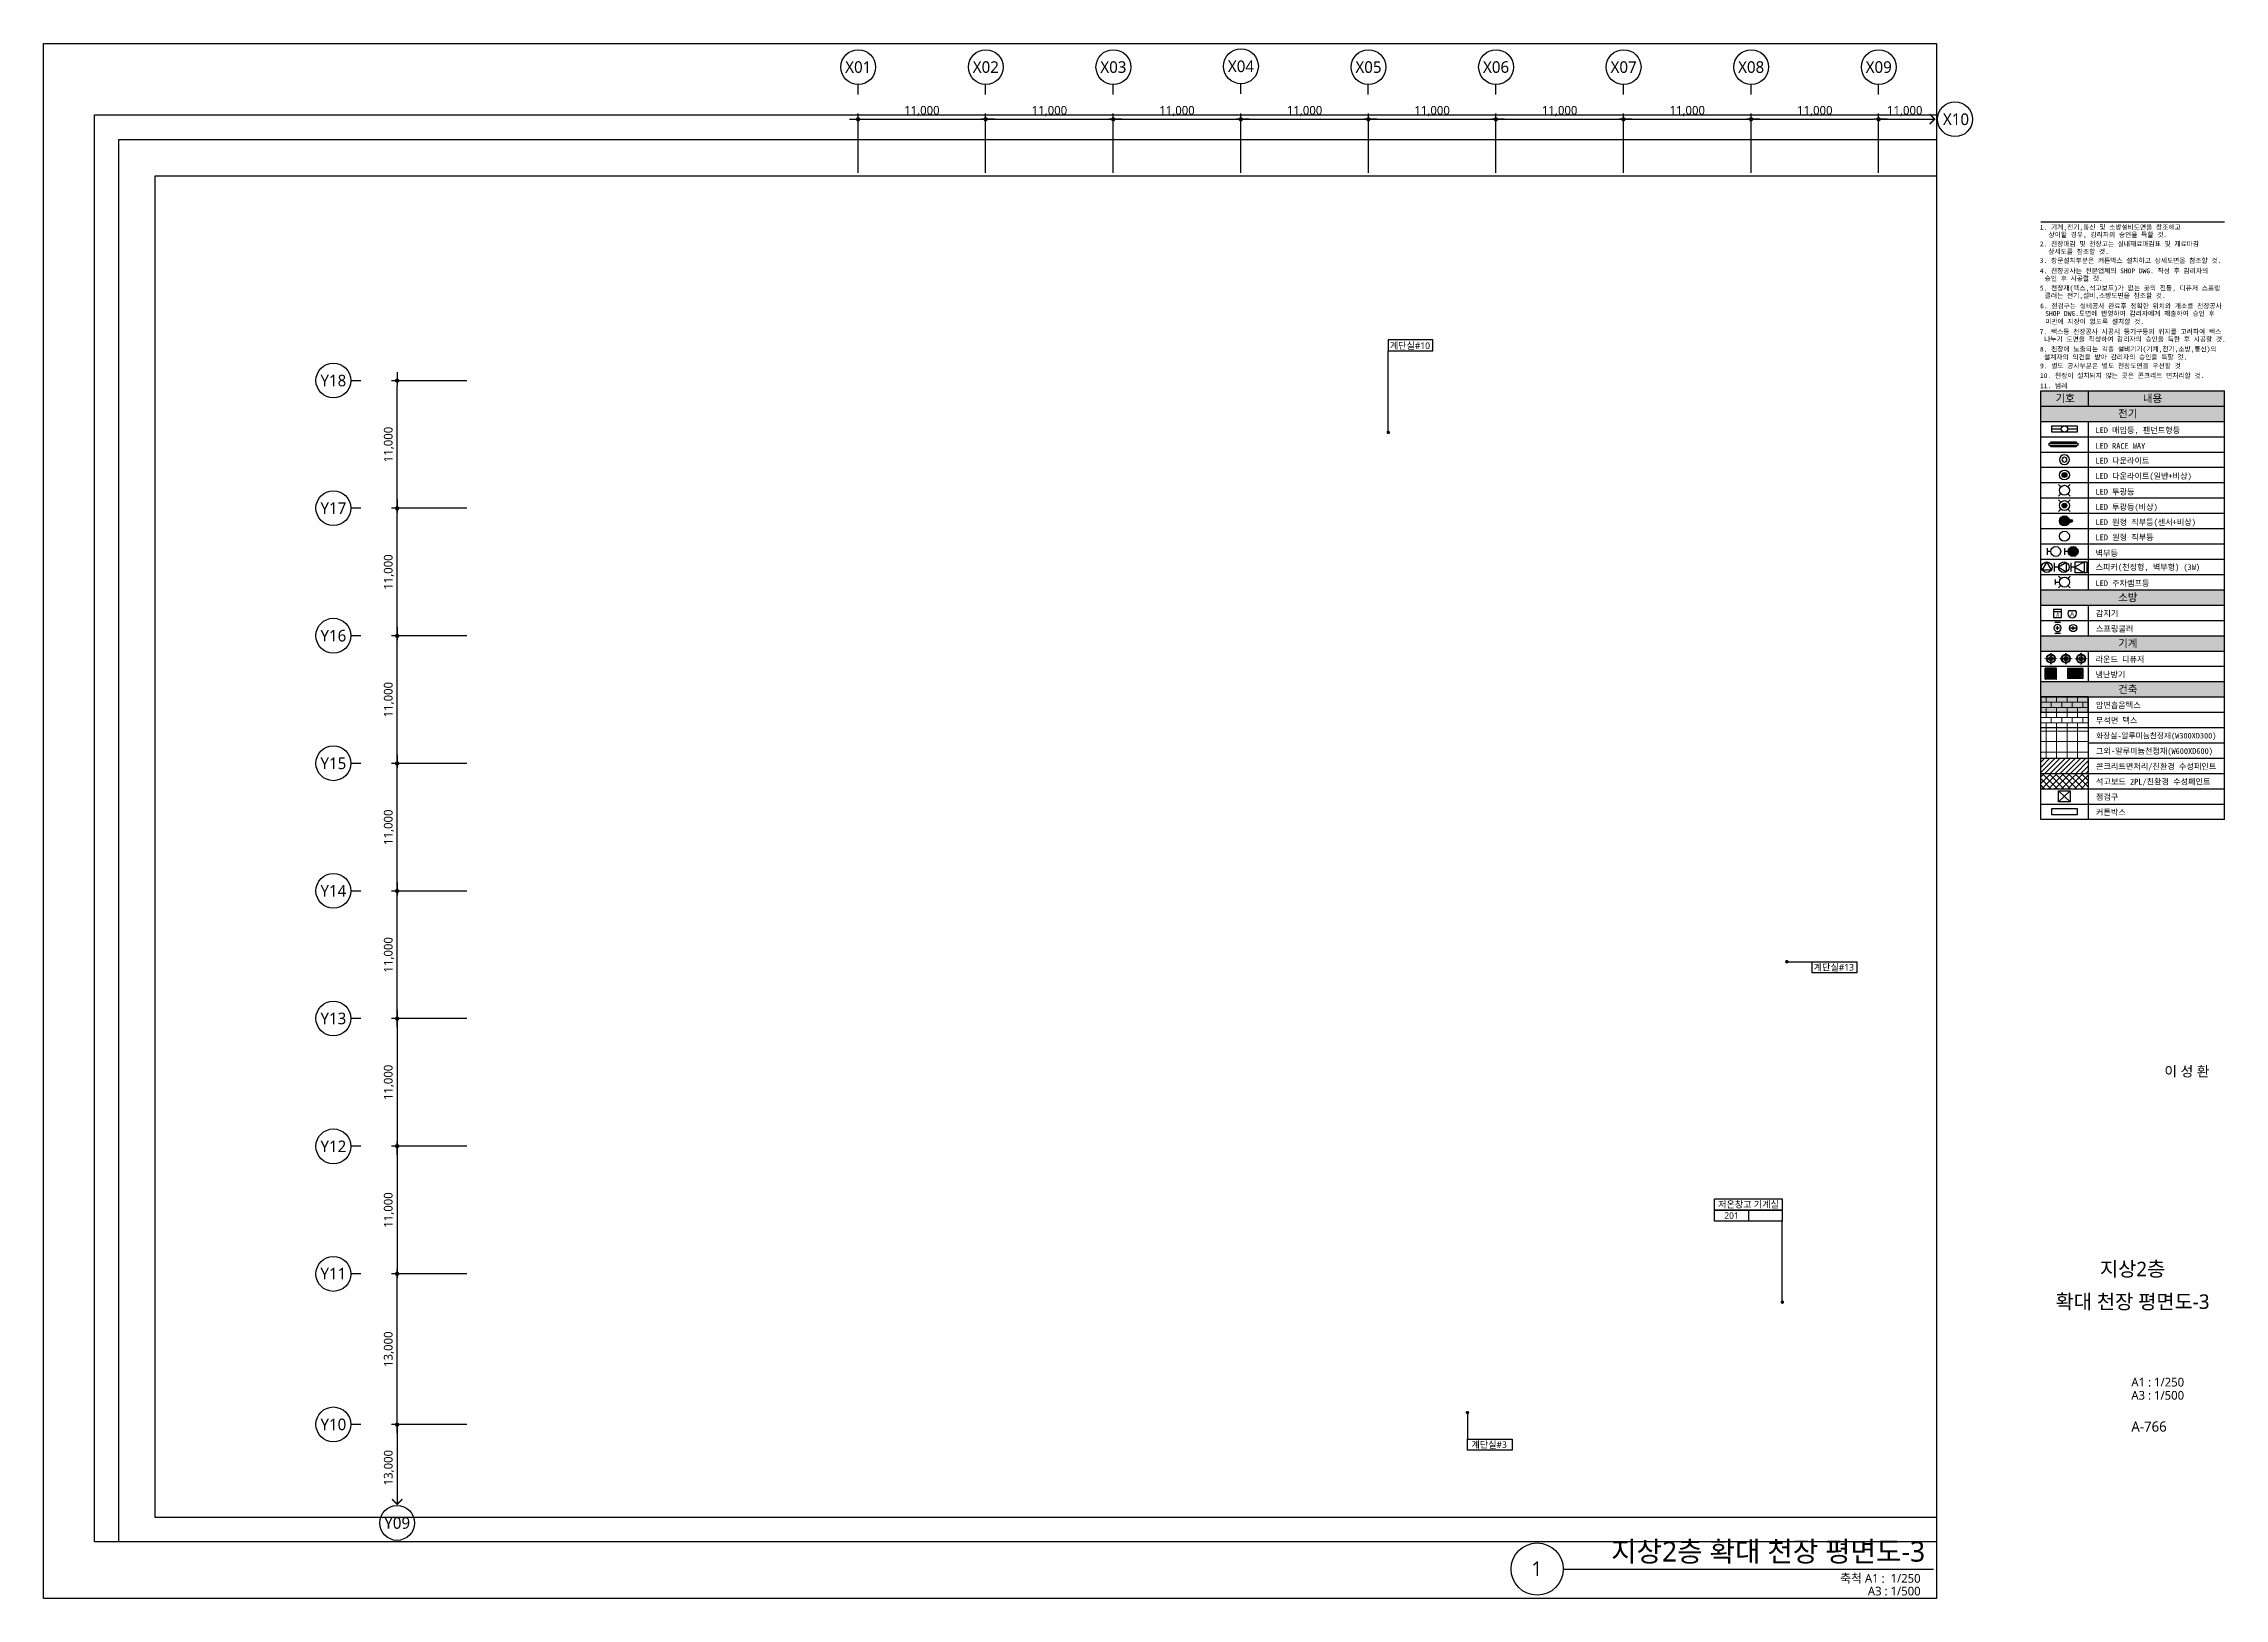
# Model space of a CAD drawing. Header units: millimetres. Extents: x 717452 to 1115512, y -611281 to 2012373.
# Drawn here: x 717452 to 905512, y 690325 to 824373 of the extents above; entities that cross this region are included whole.
import ezdxf
from ezdxf.enums import TextEntityAlignment as Align

# ---------------------------------------------------------------- set-up
doc = ezdxf.new("R2010")
doc.units = ezdxf.units.MM
doc.header["$PDSIZE"] = -10
doc.layers.get('0').update_dxf_attribs({"linetype": 'CONTINUOUS'})
doc.layers.get('DEFPOINTS').update_dxf_attribs({"color": 146, "linetype": 'CONTINUOUS'})
for name, color, linetype in [('1.자탐 감지기', 100, 'CONTINUOUS'), ('A-XXXX-SOLD', 252, 'CONTINUOUS'), ('EHP', 1, 'CONTINUOUS'), ('EQ', 5, 'CONTINUOUS'), ('f-드라이팬던트 72˚ 헤드', 2, 'CONTINUOUS'), ('f-상향식 72˚ 헤드', 2, 'CONTINUOUS'), ('FIRE NOTE', 2, 'CONTINUOUS'), ('SS-DIF', 2, 'CONTINUOUS'), ('SS-ERV(SA)', 4, 'CONTINUOUS'), ('SYM', 3, 'CONTINUOUS'), ('SYM(비상)', 6, 'CONTINUOUS'), ('SYM(일반)', 3, 'CONTINUOUS'), ('TITLE', 7, 'CONTINUOUS'), ('아날로그감지기', 2, 'CONTINUOUS'), ('천정', 4, 'CONTINUOUS')]:
    doc.layers.add(name, color=color, linetype=linetype)
for name, color, linetype, lineweight in [('A-AXIS-BUBL', 7, 'CONTINUOUS', 25), ('A-BORD-TEXT', 3, 'CONTINUOUS', 25), ('A-DIMS', 7, 'CONTINUOUS', 25), ('A-MKXS-LEAD', 7, 'CONTINUOUS', 25), ('A-MKXX-NAME', 3, 'CONTINUOUS', 25), ('A-MKXX-SYMB', 7, 'CONTINUOUS', 25), ('A-XXXX-HATC', 8, 'CONTINUOUS', 18), ('A-XXXX-NOTE', 3, 'CONTINUOUS', 25), ('A-XXXX-SYMB', 7, 'CONTINUOUS', 25), ('A-XXXX-TABL', 7, 'CONTINUOUS', 25), ('A-XXXX-TXT1', 3, 'CONTINUOUS', 25), ('A-XXXX-TXT2', 3, 'CONTINUOUS', 25)]:
    doc.layers.add(name, color=color, linetype=linetype, lineweight=lineweight)
doc.layers.add('A-XXXX-NPLT', color=144, linetype='CONTINUOUS', lineweight=15, plot=False)
doc.styles.add('HY울릉도L', font='H2GTRE.TTF')
doc.styles.add('KHS', font='malgun.ttf')
doc.styles.add('돋움', font='')
doc.styles.add('돋움체', font='')
doc.styles.add('맑은 고딕', font='malgun.ttf')
doc.styles.add('맑은고딕', font='malgun.ttf')
doc.styles.get('돋움').set_extended_font_data('DotumChe')
doc.styles.get('돋움체').set_extended_font_data('DotumChe')
doc.dimstyles.new('CDIM', dxfattribs={"dimtxt": 3, "dimasz": 1.5, "dimexe": 2, "dimexo": 1, "dimgap": 1, "dimtad": 1, "dimdec": 0, "dimrnd": 0.5, "dimzin": 0, "dimdsep": 32, "dimlunit": 6, "dimtxsty": 'HY울릉도L', "dimblk1": '_CIDOT', "dimblk2": '_CIDOT', "dimsah": 1, "dimcen": 5.5, "dimclrd": 2, "dimclre": 2, "dimclrt": 7, "dimadec": 0, "dimazin": 0, "dimtfac": 1, "dimtdec": 0, "dimtix": 1, "dimtmove": 2, "dimatfit": 1, "dimldrblk": '_CIDOT', "dimfxl": 1, "dimtolj": 1, "dimtzin": 0, "dimlwd": -1, "dimarcsym": 0})

msp = doc.modelspace()

# ---------------------------------------------------------------- texts
at = {"layer": 'A-BORD-TEXT', "style": '맑은고딕'}
msp.add_text('이 성 환', height=875, dxfattribs=at).set_placement((904222, 735329), align=Align.RIGHT)
for s, p in [('지상2층', (897596, 718727)), ('확대 천장 평면도-3', (897596, 715909))]:
    msp.add_text(s, height=1250, dxfattribs=at).set_placement(p, align=Align.MIDDLE_CENTER)
for s, height, p in [('A1 : 1/250', 750, (897488, 708593)), ('A3 : 1/500', 750, (897488, 707459)), ('A-766', 875, (897488, 704700))]:
    msp.add_text(s, height=height, dxfattribs=at).set_placement(p)
at = {"layer": 'A-MKXX-NAME', "style": '맑은고딕'}
for s, p in [('계단실#10', (835275, 798330)), ('계단실#13', (871831, 744734)), ('저온창고 기계실', (864471, 724290)), ('201', (863011, 723330)), ('계단실#3', (842106, 703579))]:
    msp.add_text(s, height=560, dxfattribs=at).set_placement(p, align=Align.MIDDLE_CENTER)
at = {"layer": 'A-XXXX-TXT1', "style": '맑은 고딕'}
msp.add_text('지상2층 확대 천장 평면도-3', height=1750, dxfattribs=at).set_placement((879706, 692967), align=Align.BOTTOM_RIGHT)
msp.add_text('1', height=1250, dxfattribs=at).set_placement((846221, 692881), align=Align.MIDDLE)
for s, p in [('축척 A1 :  1/250', (879317, 692423)), ('A3 : 1/500', (879317, 691329))]:
    msp.add_text(s, height=750, dxfattribs=at).set_placement(p, align=Align.TOP_RIGHT)

# ---------------------------------------------------------------- blocks, each defined once
blk = doc.blocks.new('_CIDOT')
at = {"color": 0, "linetype": 'ByBlock'}
blk.add_line((2, 0), (-1, 0), dxfattribs=at)
at = {"color": 0, "linetype": 'ByBlock', "const_width": 0.5}
blk.add_lwpolyline([(-0.25, 0, 1), (0.25, 0, 1)], format="xyb", close=True, dxfattribs=at)
blk = doc.blocks.new('*D251')
at = {"layer": 'A-DIMS', "lineweight": -2, "transparency": 16777216}
for p, q in [((53789, 35213), (47289, 35213)), ((53789, 22213), (47289, 22213))]:
    blk.add_line(p, q, dxfattribs=at)
at = {"layer": 'A-DIMS', "transparency": 16777216}
blk.add_line((47789, 22588), (47789, 34838), dxfattribs=at)
at = {"layer": 'DEFPOINTS', "color": 0, "transparency": 16777216}
for p in [(47789, 35213), (54039, 35213), (54039, 22213)]:
    blk.add_point(p, dxfattribs=at)
at = {"layer": 'A-DIMS', "transparency": 16777216, "xscale": 375, "yscale": 375, "zscale": 375}
for p, rotation in [((47789, 35213), 90), ((47789, 22213), 270)]:
    blk.add_blockref('_CIDOT', p, dxfattribs=dict(at, rotation=rotation))
at = {"layer": 'A-DIMS', "color": 3, "transparency": 16777216, "insert": (47086, 28713), "char_height": 750, "attachment_point": 5, "rotation": 90, "style": '맑은고딕'}
blk.add_mtext('\\A1;13,000', dxfattribs=at)
blk = doc.blocks.new('*D252')
at = {"layer": 'A-DIMS', "lineweight": -2, "transparency": 16777216}
for p, q in [((53789, 90213), (47289, 90213)), ((53789, 79213), (47289, 79213))]:
    blk.add_line(p, q, dxfattribs=at)
at = {"layer": 'A-DIMS', "transparency": 16777216}
blk.add_line((47789, 79588), (47789, 89838), dxfattribs=at)
at = {"layer": 'DEFPOINTS', "color": 0, "transparency": 16777216}
for p in [(47789, 90213), (54039, 90213), (54039, 79213)]:
    blk.add_point(p, dxfattribs=at)
at = {"layer": 'A-DIMS', "transparency": 16777216, "xscale": 375, "yscale": 375, "zscale": 375}
for p, rotation in [((47789, 90213), 90), ((47789, 79213), 270)]:
    blk.add_blockref('_CIDOT', p, dxfattribs=dict(at, rotation=rotation))
at = {"layer": 'A-DIMS', "color": 3, "transparency": 16777216, "insert": (47086, 84713), "char_height": 750, "attachment_point": 5, "rotation": 90, "style": '맑은고딕'}
blk.add_mtext('\\A1;11,000', dxfattribs=at)
blk = doc.blocks.new('*D253')
at = {"layer": 'A-DIMS', "lineweight": -2, "transparency": 16777216}
for p, q in [((53789, 79213), (47289, 79213)), ((53789, 68213), (47289, 68213))]:
    blk.add_line(p, q, dxfattribs=at)
at = {"layer": 'A-DIMS', "transparency": 16777216}
blk.add_line((47789, 68588), (47789, 78838), dxfattribs=at)
at = {"layer": 'DEFPOINTS', "color": 0, "transparency": 16777216}
for p in [(47789, 79213), (54039, 79213), (54039, 68213)]:
    blk.add_point(p, dxfattribs=at)
at = {"layer": 'A-DIMS', "transparency": 16777216, "xscale": 375, "yscale": 375, "zscale": 375}
for p, rotation in [((47789, 79213), 90), ((47789, 68213), 270)]:
    blk.add_blockref('_CIDOT', p, dxfattribs=dict(at, rotation=rotation))
at = {"layer": 'A-DIMS', "color": 3, "transparency": 16777216, "insert": (47086, 73713), "char_height": 750, "attachment_point": 5, "rotation": 90, "style": '맑은고딕'}
blk.add_mtext('\\A1;11,000', dxfattribs=at)
blk = doc.blocks.new('*D254')
at = {"layer": 'A-DIMS', "lineweight": -2, "transparency": 16777216}
for p, q in [((53789, 68213), (47289, 68213)), ((53789, 57213), (47289, 57213))]:
    blk.add_line(p, q, dxfattribs=at)
at = {"layer": 'A-DIMS', "transparency": 16777216}
blk.add_line((47789, 57588), (47789, 67838), dxfattribs=at)
at = {"layer": 'DEFPOINTS', "color": 0, "transparency": 16777216}
for p in [(47789, 68213), (54039, 68213), (54039, 57213)]:
    blk.add_point(p, dxfattribs=at)
at = {"layer": 'A-DIMS', "transparency": 16777216, "xscale": 375, "yscale": 375, "zscale": 375}
for p, rotation in [((47789, 68213), 90), ((47789, 57213), 270)]:
    blk.add_blockref('_CIDOT', p, dxfattribs=dict(at, rotation=rotation))
at = {"layer": 'A-DIMS', "color": 3, "transparency": 16777216, "insert": (47086, 62713), "char_height": 750, "attachment_point": 5, "rotation": 90, "style": '맑은고딕'}
blk.add_mtext('\\A1;11,000', dxfattribs=at)
blk = doc.blocks.new('*D255')
at = {"layer": 'A-DIMS', "lineweight": -2, "transparency": 16777216}
for p, q in [((53789, 46213), (47289, 46213)), ((53789, 35213), (47289, 35213))]:
    blk.add_line(p, q, dxfattribs=at)
at = {"layer": 'A-DIMS', "transparency": 16777216}
blk.add_line((47789, 45838), (47789, 35588), dxfattribs=at)
at = {"layer": 'DEFPOINTS', "color": 0, "transparency": 16777216}
for p in [(54039, 46213), (47789, 35213), (54039, 35213)]:
    blk.add_point(p, dxfattribs=at)
at = {"layer": 'A-DIMS', "transparency": 16777216, "xscale": 375, "yscale": 375, "zscale": 375}
for p, rotation in [((47789, 46213), 90), ((47789, 35213), 270)]:
    blk.add_blockref('_CIDOT', p, dxfattribs=dict(at, rotation=rotation))
at = {"layer": 'A-DIMS', "color": 3, "transparency": 16777216, "insert": (47086, 40713), "char_height": 750, "attachment_point": 5, "rotation": 90, "style": '맑은고딕'}
blk.add_mtext('\\A1;11,000', dxfattribs=at)
blk = doc.blocks.new('*D256')
at = {"layer": 'A-DIMS', "lineweight": -2, "transparency": 16777216}
for p, q in [((53789, 57213), (47289, 57213)), ((53789, 46213), (47289, 46213))]:
    blk.add_line(p, q, dxfattribs=at)
at = {"layer": 'A-DIMS', "transparency": 16777216}
blk.add_line((47789, 56838), (47789, 46588), dxfattribs=at)
at = {"layer": 'DEFPOINTS', "color": 0, "transparency": 16777216}
for p in [(54039, 57213), (47789, 46213), (54039, 46213)]:
    blk.add_point(p, dxfattribs=at)
at = {"layer": 'A-DIMS', "transparency": 16777216, "xscale": 375, "yscale": 375, "zscale": 375}
for p, rotation in [((47789, 57213), 90), ((47789, 46213), 270)]:
    blk.add_blockref('_CIDOT', p, dxfattribs=dict(at, rotation=rotation))
at = {"layer": 'A-DIMS', "color": 3, "transparency": 16777216, "insert": (47086, 51713), "char_height": 750, "attachment_point": 5, "rotation": 90, "style": '맑은고딕'}
blk.add_mtext('\\A1;11,000', dxfattribs=at)
blk = doc.blocks.new('*D257')
at = {"layer": 'A-DIMS', "lineweight": -2, "transparency": 16777216}
for p, q in [((53789, 101213), (47289, 101213)), ((53789, 90213), (47289, 90213))]:
    blk.add_line(p, q, dxfattribs=at)
at = {"layer": 'A-DIMS', "transparency": 16777216}
blk.add_line((47789, 90588), (47789, 100838), dxfattribs=at)
at = {"layer": 'DEFPOINTS', "color": 0, "transparency": 16777216}
for p in [(47789, 101213), (54039, 101213), (54039, 90213)]:
    blk.add_point(p, dxfattribs=at)
at = {"layer": 'A-DIMS', "transparency": 16777216, "xscale": 375, "yscale": 375, "zscale": 375}
for p, rotation in [((47789, 101213), 90), ((47789, 90213), 270)]:
    blk.add_blockref('_CIDOT', p, dxfattribs=dict(at, rotation=rotation))
at = {"layer": 'A-DIMS', "color": 3, "transparency": 16777216, "insert": (47086, 95713), "char_height": 750, "attachment_point": 5, "rotation": 90, "style": '맑은고딕'}
blk.add_mtext('\\A1;11,000', dxfattribs=at)
blk = doc.blocks.new('*D258')
at = {"layer": 'A-DIMS', "lineweight": -2, "transparency": 16777216}
for p, q in [((53789, 112213), (47289, 112213)), ((53789, 101213), (47289, 101213))]:
    blk.add_line(p, q, dxfattribs=at)
at = {"layer": 'A-DIMS', "transparency": 16777216}
blk.add_line((47789, 101588), (47789, 111838), dxfattribs=at)
at = {"layer": 'DEFPOINTS', "color": 0, "transparency": 16777216}
for p in [(47789, 112213), (54039, 112213), (54039, 101213)]:
    blk.add_point(p, dxfattribs=at)
at = {"layer": 'A-DIMS', "transparency": 16777216, "xscale": 375, "yscale": 375, "zscale": 375}
for p, rotation in [((47789, 112213), 90), ((47789, 101213), 270)]:
    blk.add_blockref('_CIDOT', p, dxfattribs=dict(at, rotation=rotation))
at = {"layer": 'A-DIMS', "color": 3, "transparency": 16777216, "insert": (47086, 106713), "char_height": 750, "attachment_point": 5, "rotation": 90, "style": '맑은고딕'}
blk.add_mtext('\\A1;11,000', dxfattribs=at)
blk = doc.blocks.new('*D259')
at = {"layer": 'A-DIMS', "lineweight": -2, "transparency": 16777216}
for p, q in [((164539, 130138), (164539, 135254)), ((175539, 130138), (175539, 135254))]:
    blk.add_line(p, q, dxfattribs=at)
at = {"layer": 'A-DIMS', "transparency": 16777216}
blk.add_line((164914, 134754), (175164, 134754), dxfattribs=at)
at = {"layer": 'DEFPOINTS', "color": 0, "transparency": 16777216}
for p in [(175539, 134754), (164539, 129888), (175539, 129888)]:
    blk.add_point(p, dxfattribs=at)
at = {"layer": 'A-DIMS', "transparency": 16777216, "xscale": 375, "yscale": 375, "zscale": 375, "rotation": 180}
blk.add_blockref('_CIDOT', (164539, 134754), dxfattribs=at)
at = {"layer": 'A-DIMS', "transparency": 16777216, "xscale": 375, "yscale": 375, "zscale": 375}
blk.add_blockref('_CIDOT', (175539, 134754), dxfattribs=at)
at = {"layer": 'A-DIMS', "color": 3, "transparency": 16777216, "insert": (170039, 135457), "char_height": 750, "attachment_point": 5, "style": '맑은고딕'}
blk.add_mtext('\\A1;11,000', dxfattribs=at)
blk = doc.blocks.new('*D260')
at = {"layer": 'A-DIMS', "lineweight": -2, "transparency": 16777216}
for p, q in [((153539, 130138), (153539, 135254)), ((164539, 130138), (164539, 135254))]:
    blk.add_line(p, q, dxfattribs=at)
at = {"layer": 'A-DIMS', "transparency": 16777216}
blk.add_line((153914, 134754), (164164, 134754), dxfattribs=at)
at = {"layer": 'DEFPOINTS', "color": 0, "transparency": 16777216}
for p in [(164539, 134754), (153539, 129888), (164539, 129888)]:
    blk.add_point(p, dxfattribs=at)
at = {"layer": 'A-DIMS', "transparency": 16777216, "xscale": 375, "yscale": 375, "zscale": 375, "rotation": 180}
blk.add_blockref('_CIDOT', (153539, 134754), dxfattribs=at)
at = {"layer": 'A-DIMS', "transparency": 16777216, "xscale": 375, "yscale": 375, "zscale": 375}
blk.add_blockref('_CIDOT', (164539, 134754), dxfattribs=at)
at = {"layer": 'A-DIMS', "color": 3, "transparency": 16777216, "insert": (159039, 135457), "char_height": 750, "attachment_point": 5, "style": '맑은고딕'}
blk.add_mtext('\\A1;11,000', dxfattribs=at)
blk = doc.blocks.new('*D261')
at = {"layer": 'A-DIMS', "lineweight": -2, "transparency": 16777216}
for p, q in [((142539, 130138), (142539, 135254)), ((153539, 130138), (153539, 135254))]:
    blk.add_line(p, q, dxfattribs=at)
at = {"layer": 'A-DIMS', "transparency": 16777216}
blk.add_line((142914, 134754), (153164, 134754), dxfattribs=at)
at = {"layer": 'DEFPOINTS', "color": 0, "transparency": 16777216}
for p in [(153539, 134754), (142539, 129888), (153539, 129888)]:
    blk.add_point(p, dxfattribs=at)
at = {"layer": 'A-DIMS', "transparency": 16777216, "xscale": 375, "yscale": 375, "zscale": 375, "rotation": 180}
blk.add_blockref('_CIDOT', (142539, 134754), dxfattribs=at)
at = {"layer": 'A-DIMS', "transparency": 16777216, "xscale": 375, "yscale": 375, "zscale": 375}
blk.add_blockref('_CIDOT', (153539, 134754), dxfattribs=at)
at = {"layer": 'A-DIMS', "color": 3, "transparency": 16777216, "insert": (148039, 135457), "char_height": 750, "attachment_point": 5, "style": '맑은고딕'}
blk.add_mtext('\\A1;11,000', dxfattribs=at)
blk = doc.blocks.new('*D262')
at = {"layer": 'A-DIMS', "lineweight": -2, "transparency": 16777216}
for p, q in [((131539, 130138), (131539, 135254)), ((142539, 130138), (142539, 135254))]:
    blk.add_line(p, q, dxfattribs=at)
at = {"layer": 'A-DIMS', "transparency": 16777216}
blk.add_line((131914, 134754), (142164, 134754), dxfattribs=at)
at = {"layer": 'DEFPOINTS', "color": 0, "transparency": 16777216}
for p in [(142539, 134754), (131539, 129888), (142539, 129888)]:
    blk.add_point(p, dxfattribs=at)
at = {"layer": 'A-DIMS', "transparency": 16777216, "xscale": 375, "yscale": 375, "zscale": 375, "rotation": 180}
blk.add_blockref('_CIDOT', (131539, 134754), dxfattribs=at)
at = {"layer": 'A-DIMS', "transparency": 16777216, "xscale": 375, "yscale": 375, "zscale": 375}
blk.add_blockref('_CIDOT', (142539, 134754), dxfattribs=at)
at = {"layer": 'A-DIMS', "color": 3, "transparency": 16777216, "insert": (137039, 135457), "char_height": 750, "attachment_point": 5, "style": '맑은고딕'}
blk.add_mtext('\\A1;11,000', dxfattribs=at)
blk = doc.blocks.new('*D263')
at = {"layer": 'A-DIMS', "lineweight": -2, "transparency": 16777216}
for p, q in [((120539, 130138), (120539, 135254)), ((131539, 130138), (131539, 135254))]:
    blk.add_line(p, q, dxfattribs=at)
at = {"layer": 'A-DIMS', "transparency": 16777216}
blk.add_line((120914, 134754), (131164, 134754), dxfattribs=at)
at = {"layer": 'DEFPOINTS', "color": 0, "transparency": 16777216}
for p in [(131539, 134754), (120539, 129888), (131539, 129888)]:
    blk.add_point(p, dxfattribs=at)
at = {"layer": 'A-DIMS', "transparency": 16777216, "xscale": 375, "yscale": 375, "zscale": 375, "rotation": 180}
blk.add_blockref('_CIDOT', (120539, 134754), dxfattribs=at)
at = {"layer": 'A-DIMS', "transparency": 16777216, "xscale": 375, "yscale": 375, "zscale": 375}
blk.add_blockref('_CIDOT', (131539, 134754), dxfattribs=at)
at = {"layer": 'A-DIMS', "color": 3, "transparency": 16777216, "insert": (126039, 135457), "char_height": 750, "attachment_point": 5, "style": '맑은고딕'}
blk.add_mtext('\\A1;11,000', dxfattribs=at)
blk = doc.blocks.new('*D264')
at = {"layer": 'A-DIMS', "lineweight": -2, "transparency": 16777216}
for p, q in [((109539, 130138), (109539, 135254)), ((120539, 130138), (120539, 135254))]:
    blk.add_line(p, q, dxfattribs=at)
at = {"layer": 'A-DIMS', "transparency": 16777216}
blk.add_line((109914, 134754), (120164, 134754), dxfattribs=at)
at = {"layer": 'DEFPOINTS', "color": 0, "transparency": 16777216}
for p in [(120539, 134754), (109539, 129888), (120539, 129888)]:
    blk.add_point(p, dxfattribs=at)
at = {"layer": 'A-DIMS', "transparency": 16777216, "xscale": 375, "yscale": 375, "zscale": 375, "rotation": 180}
blk.add_blockref('_CIDOT', (109539, 134754), dxfattribs=at)
at = {"layer": 'A-DIMS', "transparency": 16777216, "xscale": 375, "yscale": 375, "zscale": 375}
blk.add_blockref('_CIDOT', (120539, 134754), dxfattribs=at)
at = {"layer": 'A-DIMS', "color": 3, "transparency": 16777216, "insert": (115039, 135457), "char_height": 750, "attachment_point": 5, "style": '맑은고딕'}
blk.add_mtext('\\A1;11,000', dxfattribs=at)
blk = doc.blocks.new('*D265')
at = {"layer": 'A-DIMS', "lineweight": -2, "transparency": 16777216}
for p, q in [((98539, 130138), (98539, 135254)), ((109539, 130138), (109539, 135254))]:
    blk.add_line(p, q, dxfattribs=at)
at = {"layer": 'A-DIMS', "transparency": 16777216}
blk.add_line((98914, 134754), (109164, 134754), dxfattribs=at)
at = {"layer": 'DEFPOINTS', "color": 0, "transparency": 16777216}
for p in [(109539, 134754), (98539, 129888), (109539, 129888)]:
    blk.add_point(p, dxfattribs=at)
at = {"layer": 'A-DIMS', "transparency": 16777216, "xscale": 375, "yscale": 375, "zscale": 375, "rotation": 180}
blk.add_blockref('_CIDOT', (98539, 134754), dxfattribs=at)
at = {"layer": 'A-DIMS', "transparency": 16777216, "xscale": 375, "yscale": 375, "zscale": 375}
blk.add_blockref('_CIDOT', (109539, 134754), dxfattribs=at)
at = {"layer": 'A-DIMS', "color": 3, "transparency": 16777216, "insert": (104039, 135457), "char_height": 750, "attachment_point": 5, "style": '맑은고딕'}
blk.add_mtext('\\A1;11,000', dxfattribs=at)
blk = doc.blocks.new('*D266')
at = {"layer": 'A-DIMS', "lineweight": -2, "transparency": 16777216}
for p, q in [((87539, 130138), (87539, 135254)), ((98539, 130138), (98539, 135254))]:
    blk.add_line(p, q, dxfattribs=at)
at = {"layer": 'A-DIMS', "transparency": 16777216}
blk.add_line((87914, 134754), (98164, 134754), dxfattribs=at)
at = {"layer": 'DEFPOINTS', "color": 0, "transparency": 16777216}
for p in [(98539, 134754), (87539, 129888), (98539, 129888)]:
    blk.add_point(p, dxfattribs=at)
at = {"layer": 'A-DIMS', "transparency": 16777216, "xscale": 375, "yscale": 375, "zscale": 375, "rotation": 180}
blk.add_blockref('_CIDOT', (87539, 134754), dxfattribs=at)
at = {"layer": 'A-DIMS', "transparency": 16777216, "xscale": 375, "yscale": 375, "zscale": 375}
blk.add_blockref('_CIDOT', (98539, 134754), dxfattribs=at)
at = {"layer": 'A-DIMS', "color": 3, "transparency": 16777216, "insert": (93039, 135457), "char_height": 750, "attachment_point": 5, "style": '맑은고딕'}
blk.add_mtext('\\A1;11,000', dxfattribs=at)
blk = doc.blocks.new('I-4')
at = {"layer": 'EHP', "color": 0}
for p, q in [((-475, -450), (-475, 450)), ((-450, 475), (450, 475)), ((-425, 275), (-425, 375)), ((-425, 275), (-325, 275)), ((-425, -265), (-425, 265)), ((-425, 265), (-355, 265)), ((-375, 425), (-275, 425)), ((-355, -265), (-355, 265)), ((-325, -300), (-325, 300)), ((-300, 325), (300, 325)), ((-275, 325), (-275, 425)), ((-275, -275), (-275, 275)), ((-275, 275), (275, 275)), ((-275, 138), (275, 138)), ((-275, 0), (275, 0)), ((-265, 425), (265, 425)), ((-265, 355), (-265, 425)), ((-265, 355), (265, 355)), ((-180, 275), (-180, -275)), ((-90, 275), (-90, -275)), ((0, 275), (0, -275)), ((90, 275), (90, -275)), ((180, 275), (180, -275)), ((265, 355), (265, 425)), ((275, 325), (275, 425)), ((275, 425), (375, 425)), ((275, -275), (275, 275)), ((325, -300), (325, 300)), ((325, 275), (425, 275)), ((355, -265), (355, 265)), ((355, 265), (425, 265)), ((425, 275), (425, 375)), ((425, -265), (425, 265)), ((475, -450), (475, 450)), ((-450, -475), (450, -475)), ((-425, -265), (-355, -265)), ((-425, -275), (-325, -275)), ((-425, -375), (-425, -275)), ((-375, -425), (-275, -425)), ((-300, -325), (300, -325)), ((-275, -138), (275, -138)), ((-275, -275), (275, -275)), ((-275, -425), (-275, -325)), ((-265, -355), (265, -355)), ((-265, -425), (-265, -355)), ((-265, -425), (265, -425)), ((265, -425), (265, -355)), ((275, -425), (275, -325)), ((275, -425), (375, -425)), ((325, -275), (425, -275)), ((355, -265), (425, -265)), ((425, -375), (425, -275))]:
    blk.add_line(p, q, dxfattribs=at)
for centre, radius, start, end in [((-450, 450), 25, 90, 180), ((-375, 375), 50, 90, 180), ((-300, 300), 25, 90, 180), ((300, 300), 25, 0, 90), ((375, 375), 50, 0, 90), ((450, 450), 25, 0, 90), ((-450, -450), 25, 180, 270), ((-375, -375), 50, 180, 270), ((-300, -300), 25, 180, 270), ((300, -300), 25, 270, 0), ((375, -375), 50, 270, 0), ((450, -450), 25, 270, 0)]:
    blk.add_arc(centre, radius, start, end, dxfattribs=at)
blk = doc.blocks.new('ID_C_2_S_T')
at = {"layer": 'EHP'}
for points in [[(-474, 123), (-474, 120), (474, 120), (474, 123)], [(-474, -120), (-474, -123), (474, -123), (474, -120)]]:
    blk.add_hatch(color=0, dxfattribs=at).paths.add_polyline_path(points)
at = {"layer": 'EHP', "color": 0}
for p, q in [((-525, 310), (-525, -310)), ((515, 320), (-515, 320)), ((-484, -272), (-484, 272)), ((-484, 123), (484, 123)), ((484, 120), (-484, 120)), ((-484, 92), (484, 92)), ((484, 92), (-484, 92)), ((484, 88), (-484, 88)), ((484, 73), (-484, 73)), ((484, 58), (-484, 58)), ((484, 43), (-484, 43)), ((484, 28), (-484, 28)), ((484, 13), (-484, 13)), ((-474, 282), (474, 282)), ((-377, 183), (-377, 282)), ((377, 183), (-377, 183)), ((-374, 280), (-374, 193)), ((374, 280), (-374, 280)), ((-374, 193), (374, 193)), ((-371, 278), (-371, 203)), ((371, 278), (-371, 278)), ((-371, 203), (371, 203)), ((371, 203), (371, 278)), ((374, 193), (374, 280)), ((377, 282), (377, 183)), ((484, 272), (484, -272)), ((525, -310), (525, 310)), ((-515, -320), (515, -320)), ((484, -2), (-484, -2)), ((484, -17), (-484, -17)), ((484, -32), (-484, -32)), ((484, -47), (-484, -47)), ((484, -62), (-484, -62)), ((484, -77), (-484, -77)), ((484, -92), (-484, -92)), ((-484, -120), (484, -120)), ((-484, -123), (-484, -120)), ((484, -123), (-484, -123)), ((474, -282), (-474, -282)), ((377, -183), (-377, -183)), ((-377, -183), (-377, -282)), ((-374, -280), (-374, -193)), ((-374, -193), (374, -193)), ((374, -280), (-374, -280)), ((-371, -278), (-371, -203)), ((-371, -203), (371, -203)), ((371, -278), (-371, -278)), ((371, -203), (371, -278)), ((374, -193), (374, -280)), ((377, -282), (377, -183)), ((484, -123), (484, -120))]:
    blk.add_line(p, q, dxfattribs=at)
for points in [[(484, 120), (-484, 120), (-484, 123), (484, 123)], [(-484, -123), (484, -123), (484, -120), (-484, -120)]]:
    blk.add_lwpolyline(points, close=True, dxfattribs=at)
for centre, start, end in [((-515, 310), 90, 180), ((-474, 272), 90, 180), ((474, 272), 0, 90), ((515, 310), 0, 90), ((-515, -310), 180, 270), ((-474, -272), 180, 270), ((474, -272), 270, 0), ((515, -310), 270, 0)]:
    blk.add_arc(centre, 10, start, end, dxfattribs=at)
blk = doc.blocks.new('IL4')
at = {"layer": 'SYM(비상)'}
h = blk.add_hatch(color=256, dxfattribs=at)
edge = h.paths.add_edge_path()
edge.add_arc((-250, 0), 150, 0, 360)
for p, q in [((-100, 0), (0, 0)), ((0, 100), (0, -100))]:
    blk.add_line(p, q, dxfattribs=at)
blk.add_circle((-250, 0), 150, dxfattribs=at)
blk = doc.blocks.new('IL1')
at = {"layer": 'SYM'}
blk.add_circle((0, 0), 188, dxfattribs=at)
blk = doc.blocks.new('FA1')
at = {"layer": 'SYM'}
blk.add_lwpolyline([(-600, 150), (600, 150), (600, -150), (-600, -150)], close=True, dxfattribs=at)
for points in [[(-150, 0), (-600, 0)], [(600, 0), (150, 0)]]:
    blk.add_lwpolyline(points, dxfattribs=at)
blk.add_circle((0, 0), 150, dxfattribs=at)
blk = doc.blocks.new('IL7')
at = {"layer": 'SYM'}
h = blk.add_hatch(color=256, dxfattribs=at)
edge = h.paths.add_edge_path()
edge.add_arc((0, 0), 150, 0, 360)
h = blk.add_hatch(color=256, dxfattribs=at)
edge = h.paths.add_edge_path()
edge.add_arc((195, 0), 45, 0, 360)
for centre, radius in [((0, 0), 150), ((195, 0), 45)]:
    blk.add_circle(centre, radius, dxfattribs=at)
blk = doc.blocks.new('rac')
at = {"layer": 'SYM'}
for p, q in [((0, 70), (0, 0)), ((1200, 0), (1200, 70))]:
    blk.add_line(p, q, dxfattribs=at)
at = {"layer": 'SYM', "color": 1, "linetype": 'Continuous'}
blk.add_lwpolyline([(-78, 170), (1277, 170), (1277, 70), (-78, 70)], close=True, dxfattribs=at)
at = {"layer": 'SYM'}
for points in [[(0, 240), (1200, 240), (1200, 170), (0, 170)], [(0, 70), (1200, 70), (1200, 0), (0, 0)]]:
    blk.add_lwpolyline(points, close=True, dxfattribs=at)
blk = doc.blocks.new('IL9')
at = {"layer": 'SYM(일반)'}
for p, q in [((-134, 134), (-224, 224)), ((134, 134), (224, 224)), ((-134, -134), (-224, -224)), ((134, -134), (224, -224))]:
    blk.add_line(p, q, dxfattribs=at)
blk.add_circle((0, 0), 190, dxfattribs=at)
blk = doc.blocks.new('IL9(비상)')
at = {"layer": 'SYM(비상)'}
h = blk.add_hatch(color=256, dxfattribs=at)
edge = h.paths.add_edge_path()
edge.add_arc((0, 0), 90, 0, 360)
for p, q in [((-134, 134), (-224, 224)), ((134, 134), (224, 224)), ((-134, -134), (-224, -224)), ((134, -134), (224, -224))]:
    blk.add_line(p, q, dxfattribs=at)
for radius in [190, 90]:
    blk.add_circle((0, 0), radius, dxfattribs=at)
blk = doc.blocks.new('IL2')
at = {"layer": 'SYM'}
for p, q in [((-100, 0), (0, 0)), ((0, 100), (0, -100))]:
    blk.add_line(p, q, dxfattribs=at)
blk.add_circle((-250, 0), 150, dxfattribs=at)
blk = doc.blocks.new('IL5')
at = {"layer": 'SYM'}
for radius in [150, 75]:
    blk.add_circle((0, 0), radius, dxfattribs=at)
blk = doc.blocks.new('IL6')
at = {"layer": 'SYM'}
h = blk.add_hatch(color=1, dxfattribs=at)
edge = h.paths.add_edge_path()
edge.add_arc((0, 0), 75, 0, 360)
blk.add_circle((0, 0), 150, dxfattribs=at)
at = {"layer": 'SYM', "color": 6}
blk.add_circle((0, 0), 75, dxfattribs=at)
blk = doc.blocks.new('SP1')
at = {"layer": 'SYM', "lineweight": -3}
blk.add_lwpolyline([(0, 150), (-130, -75), (130, -75)], close=True, dxfattribs=at)
blk.add_circle((0, 0), 150, dxfattribs=at)
blk = doc.blocks.new('SP2')
at = {"layer": 'SYM', "lineweight": -3}
blk.add_lwpolyline([(0, 120), (130, 345), (-130, 345)], close=True, dxfattribs=at)
for points in [[(-120, 0), (120, 0)], [(0, 120), (0, 0)]]:
    blk.add_lwpolyline(points, dxfattribs=at)
blk.add_circle((0, 270), 150, dxfattribs=at)
blk = doc.blocks.new('SP3')
at = {"layer": 'SYM', "lineweight": -3}
for points in [[(0, 120), (156, 390), (-156, 390)], [(-155, 453), (156, 453), (156, 123), (-155, 123)]]:
    blk.add_lwpolyline(points, close=True, dxfattribs=at)
for points in [[(-120, 0), (120, 0)], [(0, 120), (0, 0)]]:
    blk.add_lwpolyline(points, dxfattribs=at)
blk = doc.blocks.new('자탐 - 연기식')
blk.add_line((-175, 87), (175, 87))
blk.add_lwpolyline([(-175, -175), (175, -175), (175, 175), (-175, 175)], close=True)
at = {"layer": '1.자탐 감지기', "color": 1, "style": '돋움', "width": 0.85}
blk.add_text('A', height=182, dxfattribs=at).set_placement((4, -49), align=Align.MIDDLE)
blk = doc.blocks.new('ERV-DIFFUSER')
at = {"layer": 'SS-DIF'}
h = blk.add_hatch(color=2, dxfattribs=at)
edge = h.paths.add_edge_path()
edge.add_ellipse((-96, 0), major_axis=(0.602, 0.602), ratio=1, start_angle=45, end_angle=225)
edge.add_ellipse((-96, 0), major_axis=(0.602, 0.602), ratio=1, start_angle=225, end_angle=405)
h = blk.add_hatch(color=2, dxfattribs=at)
edge = h.paths.add_edge_path()
edge.add_ellipse((0, 92), major_axis=(-0.602, 0.602), ratio=1, start_angle=0, end_angle=360, ccw=False)
h = blk.add_hatch(color=2, dxfattribs=at)
edge = h.paths.add_edge_path()
edge.add_ellipse((96, 0), major_axis=(-0.602, 0.602), ratio=1, start_angle=135, end_angle=315, ccw=False)
edge.add_ellipse((96, 0), major_axis=(-0.602, 0.602), ratio=1, start_angle=-45, end_angle=135, ccw=False)
h = blk.add_hatch(color=2, dxfattribs=at)
edge = h.paths.add_edge_path()
edge.add_ellipse((0, -92), major_axis=(-0.602, -0.602), ratio=1, start_angle=0, end_angle=360)
at = {"layer": 'SS-DIF', "color": 1}
for p, q in [((89, 0), (-89, 0)), ((0, -85), (0, 85))]:
    blk.add_line(p, q, dxfattribs=at)
at = {"layer": 'SS-DIF', "color": 0}
for radius in [75, 65.6]:
    blk.add_circle((0, 0), radius, dxfattribs=at)
at = {"layer": 'SS-DIF', "color": 1}
blk.add_circle((0, 0), 35.2, dxfattribs=at)
at = {"layer": 'SS-DIF', "color": 2}
for centre, major_axis, start_param, end_param in [((-96, 0), (-0.602, 0.602), -0.785398, 5.497787), ((0, -92), (-0.602, -0.602), 5.497787, 11.780972)]:
    blk.add_ellipse(centre, major_axis=major_axis, ratio=1, start_param=start_param, end_param=end_param, dxfattribs=at)
at = {"layer": 'SS-DIF', "color": 2, "extrusion": (0, 0, -1)}
for centre, major_axis, start_param, end_param in [((0, 92), (-0.602, 0.602), 5.497787, 11.780972), ((96, 0), (0.602, 0.602), -0.785398, 5.497787)]:
    blk.add_ellipse(centre, major_axis=major_axis, ratio=1, start_param=start_param, end_param=end_param, dxfattribs=at)
blk = doc.blocks.new('A$C3A5A4421')
at = {"layer": 'f-상향식 72˚ 헤드', "linetype": 'ByBlock'}
for p, q in [((0, 180), (0, 20)), ((300, 180), (300, 20))]:
    blk.add_line(p, q, dxfattribs=at)
at = {"layer": 'f-상향식 72˚ 헤드', "color": 1, "linetype": 'ByBlock'}
for p, q in [((100, 100), (200, 100)), ((150, 150), (150, 50))]:
    blk.add_line(p, q, dxfattribs=at)
at = {"layer": 'f-상향식 72˚ 헤드', "linetype": 'ByBlock'}
blk.add_circle((150, 100), 100, dxfattribs=at)
blk = doc.blocks.new('A$C7597718F')
at = {"layer": 'f-드라이팬던트 72˚ 헤드', "color": 1, "linetype": 'ByBlock'}
for p, q in [((50, 100), (150, 100)), ((100, 150), (100, 50))]:
    blk.add_line(p, q, dxfattribs=at)
at = {"layer": 'f-드라이팬던트 72˚ 헤드', "linetype": 'ByBlock', "const_width": 30}
blk.add_lwpolyline([(100, 0), (100, 200)], dxfattribs=at)
at = {"layer": 'f-드라이팬던트 72˚ 헤드', "linetype": 'ByBlock'}
blk.add_circle((100, 100), 100, dxfattribs=at)
blk = doc.blocks.new('자탐-아나로그차동식')
at = {"layer": '아날로그감지기'}
blk.add_line((-168, 375), (168, 375), dxfattribs=at)
blk.add_arc((0, 225), 225, 138.18969, 41.81031, dxfattribs=at)
at = {"layer": '아날로그감지기', "style": 'KHS'}
blk.add_text('A', height=255, dxfattribs=at).set_placement((-113, 62))
blk = doc.blocks.new('A$C713B3111')
at = {"layer": 'SYM(일반)'}
for p, q in [((-134, 476), (-224, 566)), ((-134, 208), (-224, 118)), ((134, 476), (224, 566)), ((134, 208), (224, 118))]:
    blk.add_line(p, q, dxfattribs=at)
for points in [[(95, 0), (-95, 0)], [(0, 0), (0, 152)]]:
    blk.add_lwpolyline(points, dxfattribs=at)
blk.add_circle((0, 342), 190, dxfattribs=at)
blk = doc.blocks.new('A$C13013D9C')
at = {"layer": 'A-XXXX-HATC'}
h = blk.add_hatch(color=253, dxfattribs=at)
h.dxf.hatch_style = 1
h.paths.add_polyline_path([(5655, 25231), (5655, 24175), (18322, 24175), (18322, 25231)])
h = blk.add_hatch(color=254, dxfattribs=at)
h.dxf.hatch_style = 1
h.paths.add_polyline_path([(5655, 24175), (5655, 23119), (18322, 23119), (18322, 24175)])
h = blk.add_hatch(color=254, dxfattribs=at)
h.dxf.hatch_style = 1
h.paths.add_polyline_path([(5655, 11504), (5655, 10448), (18322, 10448), (18322, 11504)])
h = blk.add_hatch(color=254, dxfattribs=at)
h.dxf.hatch_style = 1
h.paths.add_polyline_path([(5655, 8337), (5655, 7281), (18322, 7281), (18322, 8337)])
h = blk.add_hatch(color=254, dxfattribs=at)
h.dxf.hatch_style = 1
h.paths.add_polyline_path([(5655, 5169), (5655, 4113), (18322, 4113), (18322, 5169)])
h = blk.add_hatch(dxfattribs=at)
h.set_pattern_fill('ANSI31', color=256, scale=2000)
h.set_pattern_definition([(45, (-2219774.96, -299259.27), (-176.776695, 176.776695), [])])
h.paths.add_polyline_path([(5655, -1166), (8923, -1166), (8923, -111), (5655, -111)])
h = blk.add_hatch(dxfattribs=at)
h.set_pattern_fill('ANSI37', color=256, scale=100)
h.paths.add_polyline_path([(5655, -2222), (8923, -2222), (8923, -1166), (5655, -1166)])
at = {"layer": 'A-XXXX-SOLD'}
h = blk.add_hatch(color=256, dxfattribs=at)
h.dxf.hatch_style = 1
h.paths.add_polyline_path([(8923, 3057), (8923, 4113), (5655, 4113), (5655, 3057)])
for p, q in [((18322, -4334), (18322, 25231)), ((7693, -2370), (6885, -3131)), ((6885, -2370), (7693, -3131))]:
    blk.add_line(p, q)
blk.add_lwpolyline([(18322, -4334), (5655, -4334), (5655, 25231)])
for points in [[(8923, 3057), (8923, 4113), (5655, 4113), (5655, 3057)], [(6885, -2370), (7693, -2370), (7693, -3131), (6885, -3131)]]:
    blk.add_lwpolyline(points, close=True)
at = {"layer": 'A-MKXX-NAME'}
blk.add_line((7713, 9999), (7713, 9999), dxfattribs=at)
at = {"layer": 'A-MKXX-NAME', "color": 6}
blk.add_lwpolyline([(6416, -3588), (8161, -3588), (8161, -4024), (6416, -4024)], close=True, dxfattribs=at)
at = {"layer": 'A-XXXX-HATC'}
for p, q in [((5655, 3750), (8923, 3750)), ((5655, 3387), (8923, 3387)), ((6016, 4113), (6016, 3750)), ((6016, 3387), (6016, 3057)), ((6016, 3057), (6016, 2694)), ((6379, 3750), (6379, 3387)), ((6741, 4113), (6741, 3750)), ((6741, 3387), (6741, 3057)), ((6741, 3057), (6741, 2694)), ((7104, 3750), (7104, 3387)), ((7467, 4113), (7467, 3750)), ((7467, 3387), (7467, 3057)), ((7467, 3057), (7467, 2694)), ((7830, 3750), (7830, 3387)), ((8193, 4113), (8193, 3750)), ((8193, 3387), (8193, 3057)), ((8193, 3057), (8193, 2694)), ((8556, 3750), (8556, 3387)), ((5651, 1760), (8923, 1760)), ((5655, 2694), (8923, 2694)), ((5655, 2331), (8923, 2331)), ((6016, 2331), (6016, 2001)), ((6020, 2001), (6020, -111)), ((6379, 2694), (6379, 2331)), ((6741, 2331), (6741, 2001)), ((6746, 2001), (6746, -111)), ((7104, 2694), (7104, 2331)), ((7467, 2331), (7467, 2001)), ((7472, 2001), (7472, -111)), ((7830, 2694), (7830, 2331)), ((8193, 2331), (8193, 2001)), ((8197, 2001), (8197, -111)), ((8556, 2694), (8556, 2331)), ((5651, 1034), (8923, 1034)), ((5651, 308), (8923, 308))]:
    blk.add_line(p, q, dxfattribs=at)
at = {"layer": 'A-XXXX-NPLT'}
blk.add_lwpolyline([(18322, 25231), (5655, 25231), (5655, 24175), (18322, 24175)], dxfattribs=at)
at = {"layer": 'A-XXXX-TABL'}
for p, q in [((5655, 36877), (18322, 36877)), ((5655, 25231), (18322, 25231)), ((5655, 24175), (18322, 24175)), ((8923, 25231), (8923, 24175)), ((5655, 23119), (18322, 23119)), ((8923, 23119), (8923, 11504)), ((5655, 22063), (18322, 22063)), ((5655, 21007), (18322, 21007)), ((5655, 19951), (18322, 19951)), ((5655, 18896), (18322, 18896)), ((5655, 17840), (18322, 17840)), ((5655, 16784), (18322, 16784)), ((5655, 15728), (18322, 15728)), ((5655, 14672), (18322, 14672)), ((5655, 13616), (18322, 13616)), ((5655, 12560), (18322, 12560)), ((5655, 11504), (18322, 11504)), ((5655, 10448), (18322, 10448)), ((5655, 9392), (18322, 9392)), ((8923, 10448), (8923, 8337)), ((5655, 8337), (18322, 8337)), ((5655, 8337), (18322, 8337)), ((5655, 7281), (18322, 7281)), ((5655, 6225), (18322, 6225)), ((8923, 7281), (8923, 5169)), ((5655, 5169), (18322, 5169)), ((5655, 4113), (18322, 4113)), ((5655, 3057), (18322, 3057)), ((8923, 4113), (8923, -4334)), ((5655, 2001), (18322, 2001)), ((8923, 945), (18322, 945)), ((5655, -111), (18322, -111)), ((5655, -1166), (18322, -1166)), ((5655, -2222), (18322, -2222)), ((5655, -3278), (18322, -3278))]:
    blk.add_line(p, q, dxfattribs=at)
at = {"layer": 'EQ', "xscale": 0.8145454545454547, "yscale": 0.8145454545454547, "zscale": 0.8145454545454547, "rotation": 90}
blk.add_blockref('I-4', (6348, 5719), dxfattribs=at)
at = {"layer": 'EQ', "xscale": 1.018181818181818, "yscale": 1.018181818181818, "zscale": 1.018181818181818}
blk.add_blockref('ID_C_2_S_T', (8037, 5741), dxfattribs=at)
at = {"layer": 'f-드라이팬던트 72˚ 헤드', "linetype": 'ByBlock', "xscale": 2.499999999981803, "yscale": 2.499999999981803, "zscale": 2.499999999981803, "rotation": 90}
blk.add_blockref('A$C7597718F', (8143, 8615), dxfattribs=at)
at = {"layer": 'f-상향식 72˚ 헤드', "linetype": 'ByBlock', "xscale": -2.499999999981806, "yscale": 2.499999999981806, "zscale": 2.499999999981806, "rotation": 270}
blk.add_blockref('A$C3A5A4421', (6563, 8490), dxfattribs=at)
at = {"layer": 'FIRE NOTE', "color": 2, "xscale": 1.567406084289645, "yscale": 1.567406084289645, "zscale": 1.567406084289645}
blk.add_blockref('자탐 - 연기식', (6813, 9866), dxfattribs=at)
at = {"layer": 'SS-ERV(SA)', "xscale": 4, "yscale": 4, "zscale": 4, "rotation": 180}
for p in [(6348, 6753), (7389, 6753), (8430, 6752)]:
    blk.add_blockref('ERV-DIFFUSER', p, dxfattribs=at)
at = {"layer": 'SYM'}
for name, p, xscale, yscale, zscale in [('FA1', (7289, 22591), 1.454545454545436, 1.454545454545436, 1.818181818182024), ('IL6', (7289, 19423), 2.272727272727244, 2.272727272727244, 2.272727272727244), ('IL7', (7289, 16256), 2.272727272727244, 2.272727272727244, 2.272727272727244), ('IL1', (7289, 15200), 1.818181818181795, 1.818181818181795, 1.818181818181795)]:
    blk.add_blockref(name, p, dxfattribs=dict(at, xscale=xscale, yscale=yscale, zscale=zscale))
at = {"layer": 'SYM(비상)', "xscale": 1.794258373204827, "yscale": 1.794258373204827, "zscale": 1.794258373204827}
blk.add_blockref('IL9(비상)', (7289, 17312), dxfattribs=at)
at = {"layer": 'SYM(비상)', "xscale": 2.272727272727244, "yscale": 2.272727272727244, "zscale": 2.272727272727244, "rotation": 180}
blk.add_blockref('IL4', (7320, 14144), dxfattribs=at)
at = {"layer": 'SYM(일반)', "ltscale": 5, "xscale": 1.454545454545436, "yscale": 1.454545454545436, "zscale": 1.454545454545436}
blk.add_blockref('rac', (6357, 21361), dxfattribs=at)
at = {"layer": 'SYM(일반)'}
for name, p, xscale, yscale, zscale in [('IL5', (7289, 20479), -2.272727272726115, 2.272727272726115, 2.272727272726115), ('IL9', (7289, 18368), 1.794258373204827, 1.794258373204827, 1.794258373204827)]:
    blk.add_blockref(name, p, dxfattribs=dict(at, xscale=xscale, yscale=yscale, zscale=zscale))
at = {"layer": 'SYM(일반)', "xscale": 1.794258373205718, "yscale": 1.794258373205718, "zscale": 1.794258373205718, "rotation": 270}
blk.add_blockref('A$C713B3111', (6675, 12032), dxfattribs=at)
at = {"layer": 'TITLE', "color": 2, "xscale": 1.350000000558794, "yscale": 1.350000000558794, "zscale": 1.350000000558794}
blk.add_blockref('자탐-아나로그차동식', (7825, 9563), dxfattribs=at)
at = {"layer": '천정'}
for name, p, xscale, yscale, zscale, rotation in [('IL2', (6120, 14144), 2.272727272727244, 2.272727272727244, 2.272727272727244, 180), ('SP2', (6586, 13059), 2.44514106579522, 2.44514106579522, 2.44514106579522, 270), ('SP3', (7722, 13059), 2.44514106579522, 2.44514106579522, 2.44514106579522, 270)]:
    blk.add_blockref(name, p, dxfattribs=dict(at, xscale=xscale, yscale=yscale, zscale=zscale, rotation=rotation))
at = {"layer": '천정', "xscale": 2.44514106579522, "yscale": 2.44514106579522, "zscale": 2.44514106579522}
blk.add_blockref('SP1', (6068, 13059), dxfattribs=at)
at = {"layer": 'A-XXXX-NOTE', "style": '돋움체'}
for s, height, p in [('1. 기계,전기,통신 및 소방설비도면을 참조하고', 330.03, (5588, 36349)), (' 상이할 경우, 감리자의 승인을 득할 것.', 330.03, (5927, 35833)), ('2. 천장마감 및 천장고는 실내재료마감표 및 재료마감', 330.03, (5587, 35195)), (' 상세도를 참조할 것.', 330.03, (5917, 34670)), ('4. 천장공사는 전문업체의 SHOP DWG. 작성 후 감리자의', 330.03, (5588, 33337)), ('3. 창문설치부분은 커튼박스 설치하고 상세도면을 참조할 것.', 330.03, (5588, 34049)), ('승인 후 시공할 것.', 330.03, (5922, 32816)), ('5. 천장재(텍스,석고보드)가 없는 곳의 전등, 디퓨저 스프링', 330.03, (5589, 32149)), ('클러는 전기,설비,소방도면을 참조할 것.', 330.03, (5925, 31628)), ('6. 점검구는 설비공사 완료후 정확한 위치와 개소를 천장공사', 330.03, (5613, 30917)), ('SHOP DWG.도면에 반영하여 감리자에게 제출하여 승인 후', 330.03, (5963, 30396)), ('미관에 지장이 없도록 설치할 것.', 330.03, (5960, 29841)), ('7. 텍스등 천장공사 시공시 등기구등의 위치를 고려하여 텍스', 330.03, (5582, 29144)), ('나누기 도면을 작성하여 감리자의 승인을 득한 후 시공할 것.', 330.03, (5894, 28623)), ('8. 천장에 노출되는 각종 설비기기(기계,전기,소방,통신)의', 330.03, (5597, 27938)), ('9. 별도 공사부분은 별도 천장도면을 우선할 것', 330.03, (5601, 26780)), ('설계자의 의견을 받아 감리자의 승인을 득할 것. ', 330.03, (5874, 27388)), ('10. 천정이 설치되지 않는 곳은 콘크리트 면처리할 것.', 330.03, (5601, 26113)), ('11. 범례', 330, (5606, 25409))]:
    blk.add_text(s, height=height, dxfattribs=at).set_placement(p)
at = {"layer": 'A-XXXX-NOTE'}
for s, height, style, p in [('기호', 527.9, '돋움체', (7334, 24705)), ('내용', 527.9, '돋움체', (13367, 24705)), ('전기', 527.9, '돋움체', (11659, 23649)), ('소방', 527.9, '돋움체', (11659, 10978)), ('기계', 527.9, '돋움체', (11659, 7811)), ('R', 300, '맑은고딕', (7389, 6753)), ('S', 300, '맑은고딕', (8430, 6753)), ('건축', 527.9, '돋움체', (11659, 4643))]:
    blk.add_text(s, height=height, dxfattribs=dict(at, style=style)).set_placement(p, align=Align.MIDDLE_CENTER)
at = {"layer": 'A-XXXX-NOTE', "style": '돋움체'}
for s, height, p in [('LED 매입등, 팬던트형등', 400, (9433, 22514)), ('LED RACE WAY', 400, (9433, 21428)), ('LED 다운라이트', 400, (9433, 20408)), ('LED 다운라이트(일반+비상)', 400, (9433, 19352)), ('LED 투광등', 400, (9433, 18266)), ('LED 투광등(비상)', 400, (9433, 17210)), ('LED 원형 직부등(센서+비상)', 400, (9433, 16167)), ('LED 원형 직부등', 400, (9433, 15125)), ('벽부등', 400, (9433, 14034)), ('스피커(천정형, 벽부형) (3W)', 400, (9433, 13066)), ('LED 주차램프등', 400, (9433, 11957)), ('감지기', 400, (9461, 9872)), ('스프링쿨러', 400, (9461, 8816)), ('라운드 디퓨저', 400, (9430, 6708)), ('냉난방기', 400, (9430, 5652)), ('암면흡음텍스', 400, (9455, 3549)), ('무석면 텍스', 400, (9455, 2493)), ('화장실-알루미늄천정재(W300XD300)', 380, (9465, 1437)), ('그외-알루미늄천정재(W600XD600)', 400, (9465, 381)), ('콘크리트면처리/친환경 수성페인트', 400, (9465, -675)), ('석고보드 2PL/친환경 수성페인트', 400, (9465, -1731)), ('점검구', 400, (9465, -2787)), ('커튼박스', 400, (9465, -3842))]:
    blk.add_text(s, height=height, dxfattribs=at).set_placement(p, align=Align.MIDDLE_LEFT)
blk = doc.blocks.new('Dim250-3')
at = {"const_width": 125}
for points in [[(179947, 135181.2), (180373.9, 134754.3), (179947, 134327.4)], [(47346.7, 15779.3), (47788.6, 15337.4), (48230.5, 15779.3)]]:
    blk.add_lwpolyline(points, dxfattribs=at)
at = {"layer": 'A-AXIS-BUBL', "ltscale": 0.2}
for p, q in [((87538.6, 136879.3), (87538.6, 137754.4)), ((98538.6, 136879.3), (98538.6, 137754.4)), ((109538.6, 136879.3), (109538.6, 137754.4)), ((120538.6, 136945.4), (120538.6, 137820.5)), ((131537.8, 136879.3), (131537.8, 137754.4)), ((142538.6, 136879.3), (142538.6, 137754.4)), ((153538.6, 136879.3), (153538.6, 137754.4)), ((164538.6, 136879.3), (164538.6, 137754.4)), ((175538.6, 136879.3), (175538.6, 137754.4)), ((44663.6, 112213.1), (43788.5, 112213.1)), ((44663.6, 101213.1), (43788.5, 101213.1)), ((44663.6, 90213.1), (43788.5, 90213.1)), ((44663.6, 79213.1), (43788.5, 79213.1)), ((44663.6, 68213.1), (43788.5, 68213.1)), ((44663.6, 57213.1), (43788.5, 57213.1)), ((44663.6, 46213.1), (43788.5, 46213.1)), ((44663.6, 35213.1), (43788.5, 35213.1)), ((44663.6, 22213.1), (43788.5, 22213.1))]:
    blk.add_line(p, q, dxfattribs=at)
for centre in [(87553.3, 139254.3), (98553.3, 139254.3), (109553.3, 139254.3), (120553.3, 139320.4), (131552.5, 139254.3), (142553.3, 139254.3), (153553.3, 139254.3), (164553.3, 139254.3), (175553.3, 139254.3), (42288.6, 112227.8), (42288.6, 101227.8), (42288.6, 90227.8), (42288.6, 79227.8), (42288.6, 68227.8), (42288.6, 57227.8), (42288.6, 46198.4), (42288.6, 35198.4), (42288.6, 22227.8), (47788.6, 13729.1)]:
    blk.add_circle(centre, 1500, dxfattribs=at)
at = {"layer": 'A-DIMS'}
for p, q in [((175538.6, 134754.3), (180373.9, 134754.3)), ((47788.6, 22213.1), (47788.6, 15337.4))]:
    blk.add_line(p, q, dxfattribs=at)
at = {"layer": 'A-XXXX-SYMB'}
blk.add_circle((182128.1, 134754.3), 1500, dxfattribs=at)
at = {"layer": 'A-DIMS', "color": 3, "insert": (177792.7, 135456.7), "char_height": 750, "attachment_point": 5, "style": '맑은고딕'}
blk.add_mtext('\\A1;11,000', dxfattribs=at)
at = {"layer": 'A-DIMS', "color": 3, "insert": (47088.2, 18496.9), "char_height": 750, "attachment_point": 5, "rotation": 90, "style": '맑은고딕'}
blk.add_mtext('\\A1;13,000', dxfattribs=at)
at = {"layer": 'A-XXXX-TXT2', "ltscale": 0.2, "style": '맑은고딕'}
for s, p in [('X01', (87553.3, 139254.3)), ('X02', (98553.3, 139254.3)), ('X03', (109553.3, 139254.3)), ('X04', (120553.3, 139320.4)), ('X05', (131552.5, 139254.3)), ('X06', (142553.3, 139254.3)), ('X07', (153553.3, 139254.3)), ('X08', (164553.3, 139254.3)), ('X09', (175553.3, 139254.3)), ('X10', (182216.4, 134754.3)), ('Y18', (42288.6, 112227.8)), ('Y17', (42288.6, 101227.8)), ('Y16', (42288.6, 90227.8)), ('Y15', (42288.6, 79227.8)), ('Y14', (42288.6, 68227.8)), ('Y13', (42288.6, 57227.8)), ('Y12', (42288.6, 46199.1)), ('Y11', (42288.6, 35227.8)), ('Y10', (42288.6, 22227.8)), ('Y09', (47788.6, 13729.7))]:
    blk.add_text(s, height=1000, dxfattribs=at).set_placement(p, align=Align.MIDDLE_CENTER)
at = {"layer": 'A-DIMS'}
for p1, p2, distance, picture, middle in [((87538.6, 129888.1), (98538.6, 129888.1), 4866.2, '*D266', (93038.6, 135456.7)), ((98538.6, 129888.1), (109538.6, 129888.1), 4866.2, '*D265', (104038.6, 135456.7)), ((109538.6, 129888.1), (120538.6, 129888.1), 4866.2, '*D264', (115038.6, 135456.7)), ((120538.6, 129888.1), (131538.6, 129888.1), 4866.2, '*D263', (126038.6, 135456.7)), ((131538.6, 129888.1), (142538.6, 129888.1), 4866.2, '*D262', (137038.6, 135456.7)), ((142538.6, 129888.1), (153538.6, 129888.1), 4866.2, '*D261', (148038.6, 135456.7)), ((153538.6, 129888.1), (164538.6, 129888.1), 4866.2, '*D260', (159038.6, 135456.7)), ((164538.6, 129888.1), (175538.6, 129888.1), 4866.2, '*D259', (170038.6, 135456.7)), ((54038.6, 101213.1), (54038.6, 112213.1), 6250, '*D258', (47086.2, 106713.1)), ((54038.6, 90213.1), (54038.6, 101213.1), 6250, '*D257', (47086.2, 95713.1)), ((54038.6, 79213.1), (54038.6, 90213.1), 6250, '*D252', (47086.2, 84713.1)), ((54038.6, 68213.1), (54038.6, 79213.1), 6250, '*D253', (47086.2, 73713.1)), ((54038.6, 57213.1), (54038.6, 68213.1), 6250, '*D254', (47086.2, 62713.1)), ((54038.6, 57213.1), (54038.6, 46213.1), -6250, '*D256', (47086.2, 51713.1)), ((54038.6, 46213.1), (54038.6, 35213.1), -6250, '*D255', (47086.2, 40713.1)), ((54038.6, 22213.1), (54038.6, 35213.1), 6250, '*D251', (47086.2, 28713.1))]:
    dim = blk.add_aligned_dim(p1=p1, p2=p2, distance=distance, dimstyle='CDIM', override={"dimscale": 250, "dimtxsty": '맑은고딕', "dimclrd": 256, "dimclre": 256, "dimclrt": 3}, dxfattribs=at)
    dim.commit()
    dim.dimension.update_dxf_attribs({"geometry": picture, "text_midpoint": middle})

# ---------------------------------------------------------------- linework, layer by layer
at = {"layer": 'A-MKXS-LEAD'}
for p, q in [((833409, 790853), (833409, 797887)), ((867780, 745214), (869965, 745214)), ((867391, 715867), (867391, 722850)), ((840240, 706342), (840240, 704059))]:
    msp.add_line(p, q, dxfattribs=at)
at = {"layer": 'A-MKXS-LEAD', "const_width": 150}
for points in [[(833484, 790853, -1), (833334, 790853, -1)], [(867780, 745289, 1), (867780, 745139, 1)], [(867466, 715867, -1), (867316, 715867, -1)], [(840315, 706342, 1), (840165, 706342, 1)]]:
    msp.add_lwpolyline(points, format="xyb", close=True, dxfattribs=at)
at = {"layer": 'A-MKXX-SYMB'}
msp.add_line((864471, 723810), (864471, 722850), dxfattribs=at)
for points in [[(837249, 798847), (833409, 798847), (833409, 797887), (837249, 797887)], [(873805, 744254), (869965, 744254), (869965, 745214), (873805, 745214)], [(867391, 723810), (861551, 723810), (861551, 724770), (867391, 724770)], [(867391, 722850), (861551, 722850), (861551, 723810), (867391, 723810)], [(844080, 703099), (840240, 703099), (840240, 704059), (844080, 704059)]]:
    msp.add_lwpolyline(points, close=True, dxfattribs=at)
at = {"layer": 'A-XXXX-SYMB'}
msp.add_line((848500, 692854), (880421, 692854), dxfattribs=at)
msp.add_circle((846250, 692854), 2250, dxfattribs=at)
at = {"layer": 'DEFPOINTS'}
for points in [[(717452, 824373), (880690, 824373), (880690, 690325), (717452, 690325)], [(721827, 818237), (880690, 818237), (880690, 695187), (721827, 695187)], [(723952, 816112), (880690, 816112), (880690, 695187), (723952, 695187)], [(727077, 812987), (880690, 812987), (880690, 697312), (727077, 697312)]]:
    msp.add_lwpolyline(points, close=True, dxfattribs=at)

# ---------------------------------------------------------------- block references
at = {"xscale": 1.25, "yscale": 1.25, "zscale": 1.25}
msp.add_blockref('A$C13013D9C', (882610, 762905), dxfattribs=at)
at = {"layer": 'A-DIMS'}
msp.add_blockref('Dim250-3', (700151, 683098), dxfattribs=at)

msp.set_redraw_order([(e.dxf.handle, doc.entitydb.next_handle()) for e in msp.query("TEXT MTEXT ATTDEF DIMENSION ARC_DIMENSION")])  # texts and dimensions are drawn at this point

doc.saveas('drawing.dxf')
